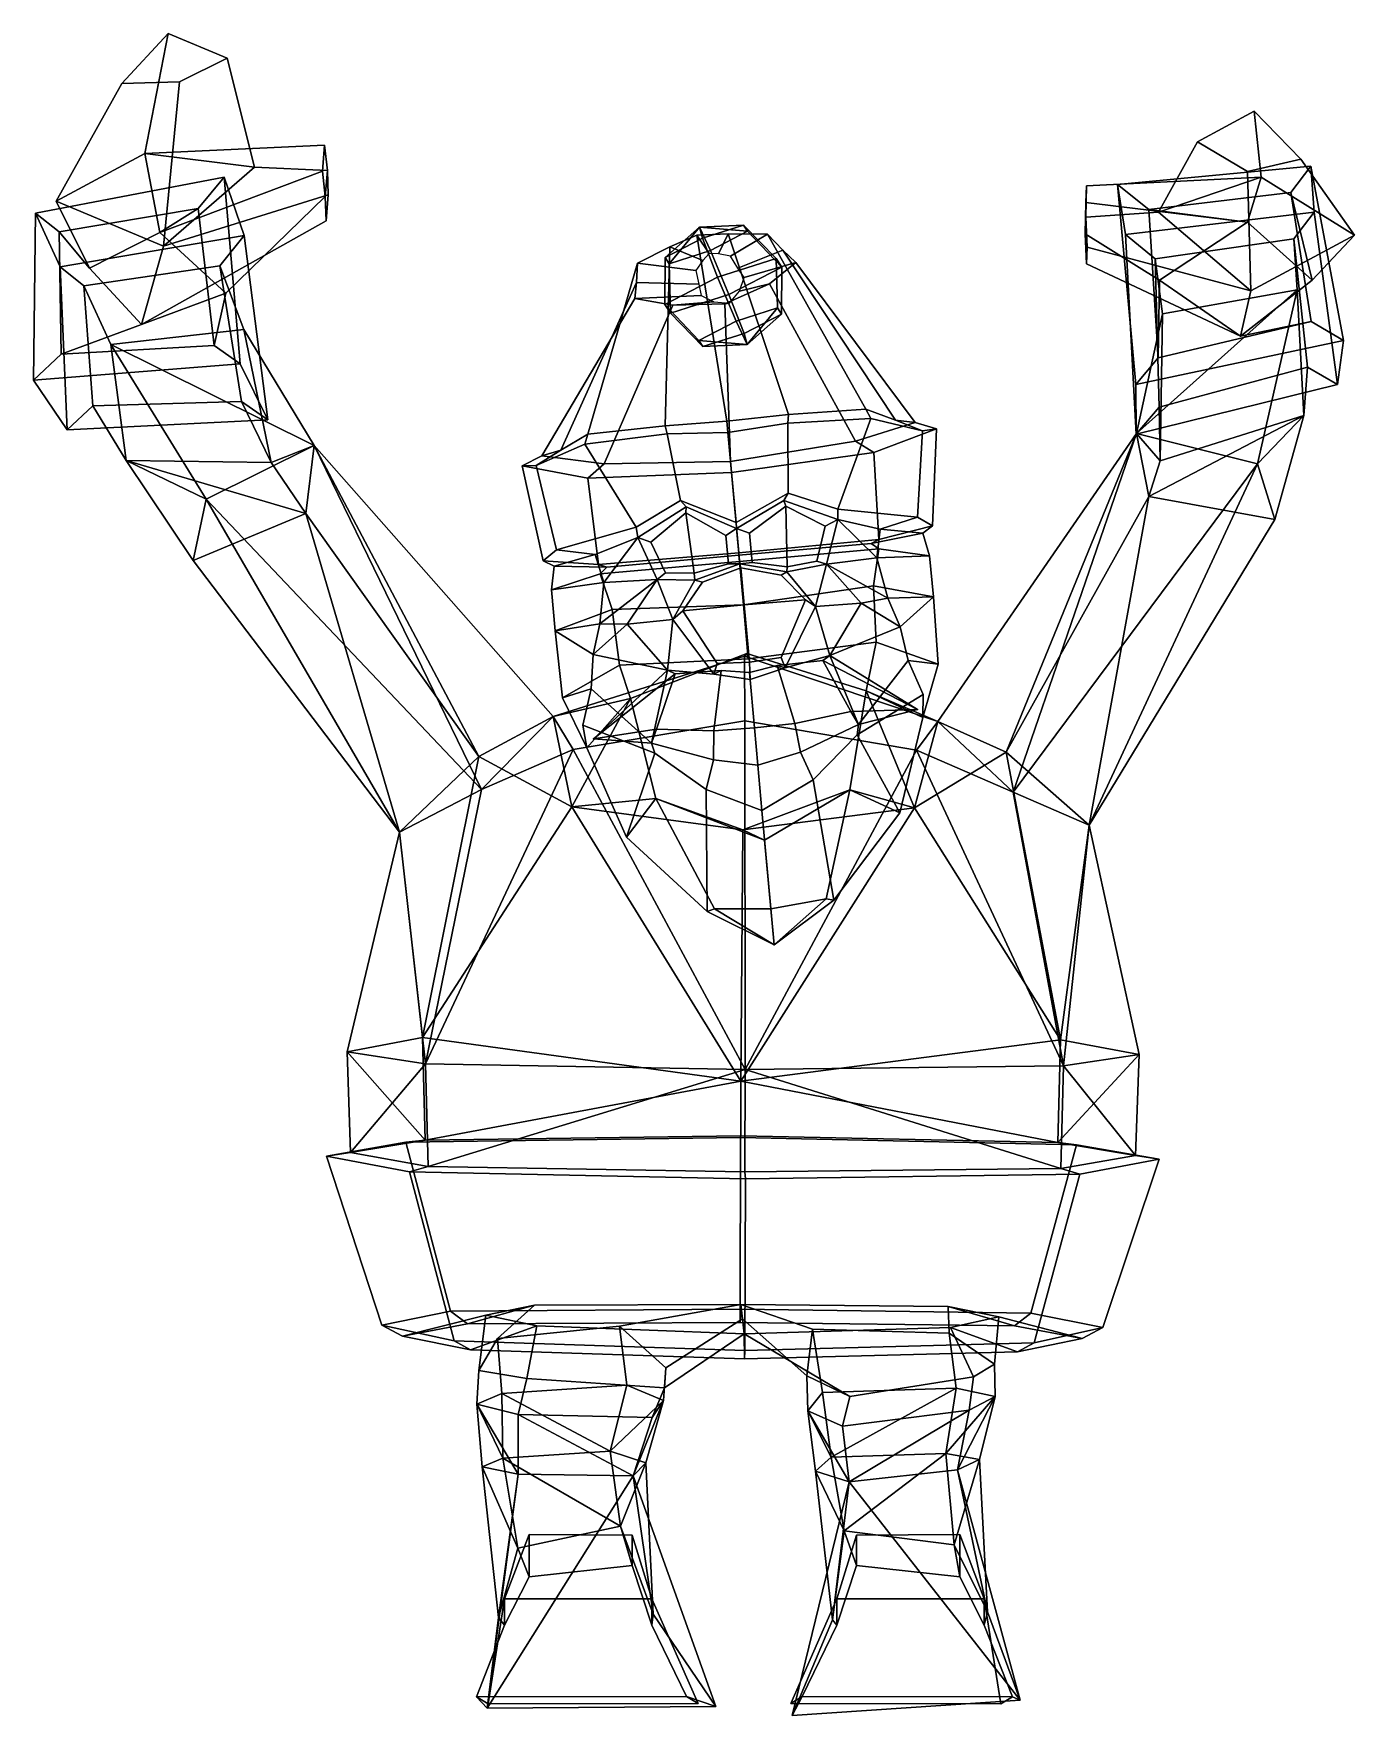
# Model space of a CAD drawing. Extents: x -229 to 193, y -157 to 381.
import ezdxf

# ---------------------------------------------------------------- set-up
doc = ezdxf.new("R2010")
doc.units = 0

msp = doc.modelspace()

# ---------------------------------------------------------------- linework, layer by layer
for p in [(53.407604, 165.030701, 96.495125), (-50.180489, 155.710144, 96.495125)]:
    msp.add_point(p)
for points in [[(-201.03035, 365.324158, 131.741241), (-186.230759, 381.269836, 130.23642), (-193.663071, 342.977783, 73.234016), (-222.054993, 327.695007, 89.961212)], [(-182.655136, 365.81134, 146.212387), (-167.408936, 373.44104, 137.073166), (-186.230759, 381.269836, 130.23642), (-201.03035, 365.324158, 131.741241)], [(-167.408936, 373.44104, 137.073166), (-158.618149, 338.608368, 95.716438), (-193.663071, 342.977783, 73.234016), (-186.230759, 381.269836, 130.23642)], [(-182.655136, 365.81134, 146.212387), (-187.734467, 313.332275, 101.727341), (-158.618149, 338.608368, 95.716438), (-167.408936, 373.44104, 137.073166)], [(-182.655136, 365.81134, 146.212387), (-201.03035, 365.324158, 131.741241), (-222.054993, 327.695007, 89.961212), (-187.734467, 313.332275, 101.727341)], [(143.023239, 346.607178, 156.540024), (161.152664, 356.466217, 150.505569), (163.402786, 335.400604, 84.763901), (130.529205, 324.194611, 108.140198)], [(159.030655, 337.147858, 161.875656), (176.024704, 341.084991, 146.287155), (161.152664, 356.466217, 150.505569), (143.023239, 346.607178, 156.540024)], [(176.024704, 341.084991, 146.287155), (193.185669, 316.831665, 94.125458), (163.402786, 335.400604, 84.763901), (161.152664, 356.466217, 150.505569)], [(-136.273987, 345.627167, 87.725464), (-136.912125, 337.276611, 77.860199), (-188.89447, 317.631073, 50.299152), (-193.663071, 342.977783, 73.234016)], [(-135.250763, 337.521942, 95.634201), (-136.273987, 345.627167, 87.725464), (-193.663071, 342.977783, 73.234016), (-158.618149, 338.608368, 95.716438)], [(-135.250763, 337.521942, 95.634201), (-136.013931, 329.158752, 85.763786), (-136.912125, 337.276611, 77.860199), (-136.273987, 345.627167, 87.725464)], [(159.030655, 337.147858, 161.875656), (143.023239, 346.607178, 156.540024), (130.529205, 324.194611, 108.140198), (160.064468, 298.961548, 104.43428)], [(-222.054993, 327.695007, 89.961212), (-193.663071, 342.977783, 73.234016), (-188.89447, 317.631073, 50.299152), (-211.375443, 306.230225, 59.206913)], [(159.030655, 337.147858, 161.875656), (160.064468, 298.961548, 104.43428), (193.185669, 316.831665, 94.125458), (176.024704, 341.084991, 146.287155)], [(-228.621277, 323.803589, 46.896603), (-168.325516, 335.331421, 56.688427), (-161.902695, 316.646912, 31.015484), (-220.83136, 306.640656, 19.661217)], [(-228.621277, 323.803589, 46.896603), (-221.075745, 317.909271, 53.066746), (-176.59137, 325.311584, 60.759041), (-168.325516, 335.331421, 56.688427)], [(-136.013931, 329.158752, 85.763786), (-167.836014, 298.249451, 65.564018), (-188.89447, 317.631073, 50.299152), (-136.912125, 337.276611, 77.860199)], [(-135.020935, 329.726746, 103.368736), (-135.250763, 337.521942, 95.634201), (-158.618149, 338.608368, 95.716438), (-187.734467, 313.332275, 101.727341)], [(-163.170349, 275.695831, 98.432129), (-168.325516, 335.331421, 56.688427), (-176.59137, 325.311584, 60.759041), (-171.491714, 281.46402, 92.10881)], [(-154.31105, 257.746887, 72.03875), (-161.902695, 316.646912, 31.015484), (-168.325516, 335.331421, 56.688427), (-163.170349, 275.695831, 98.432129)], [(-135.020935, 329.726746, 103.368736), (-135.672424, 321.350555, 93.474083), (-136.013931, 329.158752, 85.763786), (-135.250763, 337.521942, 95.634201)], [(107.249565, 322.597931, 109.792679), (130.529205, 324.194611, 108.140198), (163.402786, 335.400604, 84.763901), (107.556335, 332.578247, 104.353073)], [(107.556335, 332.578247, 104.353073), (163.402786, 335.400604, 84.763901), (158.976974, 320.991241, 55.033298), (107.299927, 327.259216, 92.558823)], [(179.271454, 338.901276, 59.047535), (180.316559, 324.1633, 29.404411), (119.940674, 316.978729, 31.587442), (117.387939, 333.030853, 59.610233)], [(179.271454, 338.901276, 59.047535), (117.387939, 333.030853, 59.610233), (127.463585, 325.02948, 64.054413), (172.878738, 330.478607, 63.283108)], [(193.185669, 316.831665, 94.125458), (179.714615, 302.401642, 64.518929), (158.976974, 320.991241, 55.033298), (163.402786, 335.400604, 84.763901)], [(189.718857, 283.098602, 89.497612), (179.271454, 338.901276, 59.047535), (172.878738, 330.478607, 63.283108), (179.376785, 289.186218, 86.046738)], [(187.796066, 268.991577, 58.433971), (180.316559, 324.1633, 29.404411), (179.271454, 338.901276, 59.047535), (189.718857, 283.098602, 89.497612)], [(-135.020935, 329.726746, 103.368736), (-187.734467, 313.332275, 101.727341), (-194.764084, 288.277954, 73.506767), (-135.672424, 321.350555, 93.474083)], [(-135.672424, 321.350555, 93.474083), (-194.764084, 288.277954, 73.506767), (-167.836014, 298.249451, 65.564018), (-136.013931, 329.158752, 85.763786)], [(107.249565, 322.597931, 109.792679), (107.556335, 332.578247, 104.353073), (107.299927, 327.259216, 92.558823), (107.11721, 317.27124, 97.979172)], [(123.386902, 253.11969, 65.052361), (123.256989, 268.999786, 94.122414), (117.387939, 333.030853, 59.610233), (119.940674, 316.978729, 31.587442)], [(123.256989, 268.999786, 94.122414), (130.443542, 277.522919, 89.85498), (127.463585, 325.02948, 64.054413), (117.387939, 333.030853, 59.610233)], [(179.714615, 302.401642, 64.518929), (172.878738, 330.478607, 63.283108), (127.463585, 325.02948, 64.054413), (158.976974, 320.991241, 55.033298)], [(156.767532, 284.508026, 74.59153), (179.376785, 289.186218, 86.046738), (172.878738, 330.478607, 63.283108), (179.714615, 302.401642, 64.518929)], [(-218.575348, 254.520996, 54.604408), (-229.264481, 270.393799, 82.914314), (-228.621277, 323.803589, 46.896603), (-220.83136, 306.640656, 19.661217)], [(-229.264481, 270.393799, 82.914314), (-220.41777, 278.749695, 80.114151), (-221.075745, 317.909271, 53.066746), (-228.621277, 323.803589, 46.896603)], [(-187.734467, 313.332275, 101.727341), (-222.054993, 327.695007, 89.961212), (-211.375443, 306.230225, 59.206913), (-194.764084, 288.277954, 73.506767)], [(-211.375443, 306.230225, 59.206913), (-188.89447, 317.631073, 50.299152), (-176.59137, 325.311584, 60.759041), (-221.075745, 317.909271, 53.066746)], [(-167.836014, 298.249451, 65.564018), (-171.491714, 281.46402, 92.10881), (-176.59137, 325.311584, 60.759041), (-188.89447, 317.631073, 50.299152)], [(107.11721, 317.27124, 97.979172), (107.299927, 327.259216, 92.558823), (158.976974, 320.991241, 55.033298), (130.895065, 302.401642, 65.419762)], [(107.717278, 312.98288, 115.081566), (160.064468, 298.961548, 104.43428), (130.529205, 324.194611, 108.140198), (107.249565, 322.597931, 109.792679)], [(180.316559, 324.1633, 29.404411), (173.860641, 315.593109, 33.71545), (129.510117, 309.282959, 35.858704), (119.940674, 316.978729, 31.587442)], [(130.895065, 302.401642, 65.419762), (158.976974, 320.991241, 55.033298), (127.463585, 325.02948, 64.054413), (130.443542, 277.522919, 89.85498)], [(187.796066, 268.991577, 58.433971), (178.212601, 274.617126, 55.244354), (173.860641, 315.593109, 33.71545), (180.316559, 324.1633, 29.404411)], [(-194.764084, 288.277954, 73.506767), (-211.375443, 306.230225, 59.206913), (-221.075745, 317.909271, 53.066746), (-220.41777, 278.749695, 80.114151)], [(-15.369039, 315.805359, 5.418223), (-16.327837, 319.343018, -10.248434), (-27.295965, 309.627014, -2.359508)], [(-27.295965, 309.627014, -2.359508), (-16.327837, 319.343018, -10.248434), (-26.01222, 307.674683, -17.103983)], [(-16.327837, 319.343018, -10.248434), (-12.801542, 311.900696, -24.070787), (-26.01222, 307.674683, -17.103983)], [(-2.158336, 320.031403, -1.548519), (-0.874591, 318.079071, -16.292994), (-16.327837, 319.343018, -10.248434)], [(-15.369039, 315.805359, 5.418223), (-2.158336, 320.031403, -1.548519), (-16.327837, 319.343018, -10.248434)], [(-16.327837, 319.343018, -10.248434), (-0.874591, 318.079071, -16.292994), (-12.801542, 311.900696, -24.070787)], [(-10.486808, 303.360016, 13.751919), (8.195918, 309.336517, 3.899476), (-2.158336, 320.031403, -1.548519), (-15.369039, 315.805359, 5.418223)], [(-0.874591, 318.079071, -16.292994), (10.011415, 306.575531, -16.95244), (-6.855822, 297.838013, -27.951824), (-12.801542, 311.900696, -24.070787)], [(8.195918, 309.336517, 3.899476), (10.011415, 306.575531, -16.95244), (-0.874591, 318.079071, -16.292994), (-2.158336, 320.031403, -1.548519)], [(107.717278, 312.98288, 115.081566), (107.249565, 322.597931, 109.792679), (107.11721, 317.27124, 97.979172), (107.471519, 307.647552, 103.250984)], [(-220.83136, 306.640656, 19.661217), (-161.902695, 316.646912, 31.015484), (-169.736832, 307.042999, 34.944065), (-213.200272, 300.629761, 25.934034)], [(-154.31105, 257.746887, 72.03875), (-162.806107, 263.58905, 65.613983), (-169.736832, 307.042999, 34.944065), (-161.902695, 316.646912, 31.015484)], [(-51.964977, 253.107605, 88.605896), (-27.250931, 255.849304, 101.565422), (-25.736706, 313.120331, 60.304768), (-36.130661, 307.822968, 56.616657)], [(-15.209143, 308.72052, 0.558511), (-17.484383, 305.461609, 0.780122), (-36.130661, 307.822968, 56.616657), (-25.736706, 313.120331, 60.304768)], [(-10.486808, 303.360016, 13.751919), (-15.369039, 315.805359, 5.418223), (-27.295965, 309.627014, -2.359508), (-27.354052, 294.622498, 2.752564)], [(-7.513845, 257.306519, 108.993706), (-17.100224, 316.784729, 62.491161), (-25.736706, 313.120331, 60.304768), (-27.250931, 255.849304, 101.565422)], [(-13.192414, 310.907532, 0.451407), (-15.209143, 308.72052, 0.558511), (-25.736706, 313.120331, 60.304768), (-17.100224, 316.784729, 62.491161)], [(-7.513845, 257.306519, 108.993706), (12.166353, 259.395935, 101.565422), (-7.158581, 317.260437, 60.550625), (-17.100224, 316.784729, 62.491161)], [(-13.192414, 310.907532, 0.451407), (-17.100224, 316.784729, 62.491161), (-7.158581, 317.260437, 60.550625), (-10.230307, 310.781219, 0.719138)], [(-10.230307, 310.781219, 0.719138), (-7.158581, 317.260437, 60.550625), (5.471775, 317.093994, 57.167213), (-6.335157, 310.076263, 1.139818)], [(36.972874, 261.109985, 88.605896), (5.471775, 317.093994, 57.167213), (-7.158581, 317.260437, 60.550625), (12.166353, 259.395935, 101.565422)], [(-6.335157, 310.076263, 1.139818), (5.471775, 317.093994, 57.167213), (10.359627, 312.043152, 49.918934), (-3.974227, 306.280823, 1.823641)], [(-3.974227, 306.280823, 1.823641), (10.359627, 312.043152, 49.918934), (14.583823, 308.031647, 44.07589), (-1.994373, 303.250519, 2.377677)], [(46.360569, 257.657532, 60.679428), (10.359627, 312.043152, 49.918934), (5.471775, 317.093994, 57.167213), (36.972874, 261.109985, 88.605896)], [(52.721783, 256.924622, 37.509758), (14.583823, 308.031647, 44.07589), (10.359627, 312.043152, 49.918934), (46.360569, 257.657532, 60.679428)], [(107.471519, 307.647552, 103.250984), (107.11721, 317.27124, 97.979172), (130.895065, 302.401642, 65.419762), (156.767532, 284.508026, 74.59153)], [(107.717278, 312.98288, 115.081566), (107.471519, 307.647552, 103.250984), (156.767532, 284.508026, 74.59153), (160.064468, 298.961548, 104.43428)], [(123.386902, 253.11969, 65.052361), (119.940674, 316.978729, 31.587442), (129.510117, 309.282959, 35.858704), (130.732101, 261.772186, 60.72147)], [(173.860641, 315.593109, 33.71545), (174.931519, 299.359192, 1.469481), (131.796814, 291.689117, 4.355146), (129.510117, 309.282959, 35.858704)], [(160.064468, 298.961548, 104.43428), (156.767532, 284.508026, 74.59153), (179.714615, 302.401642, 64.518929), (193.185669, 316.831665, 94.125458)], [(176.976486, 259.147858, 22.538691), (174.931519, 299.359192, 1.469481), (173.860641, 315.593109, 33.71545), (178.212601, 274.617126, 55.244354)], [(-218.575348, 254.520996, 54.604408), (-220.83136, 306.640656, 19.661217), (-213.200272, 300.629761, 25.934034), (-210.374924, 262.249847, 52.019718)], [(-213.200272, 300.629761, 25.934034), (-169.736832, 307.042999, 34.944065), (-162.078201, 286.631165, 6.100537), (-204.61145, 281.784973, -3.656443)], [(-162.078201, 286.631165, 6.100537), (-169.736832, 307.042999, 34.944065), (-162.806107, 263.58905, 65.613983), (-153.333771, 244.094849, 36.719177)], [(-60.585594, 248.034821, 60.679428), (-51.964977, 253.107605, 88.605896), (-36.130661, 307.822968, 56.616657), (-36.41227, 301.620148, 49.299969)], [(-17.484383, 305.461609, 0.780122), (-16.508841, 301.092804, 1.41925), (-36.41227, 301.620148, 49.299969), (-36.130661, 307.822968, 56.616657)], [(-27.354052, 294.622498, 2.752564), (-27.295965, 309.627014, -2.359508), (-26.01222, 307.674683, -17.103983), (-25.538555, 291.861511, -18.099352)], [(-26.01222, 307.674683, -17.103983), (-12.801542, 311.900696, -24.070787), (-6.855822, 297.838013, -27.951824), (-25.538555, 291.861511, -18.099352)], [(-10.486808, 303.360016, 13.751919), (-4.54109, 289.297333, 9.870911), (8.66961, 293.523346, 2.904168), (8.195918, 309.336517, 3.899476)], [(-1.994373, 303.250519, 2.377677), (14.583823, 308.031647, 44.07589), (6.057889, 301.2901, 38.196705), (-3.450543, 298.884552, 2.809865)], [(33.593399, 250.937866, 16.319864), (6.057889, 301.2901, 38.196705), (14.583823, 308.031647, 44.07589), (52.721783, 256.924622, 37.509758)], [(8.195918, 309.336517, 3.899476), (8.66961, 293.523346, 2.904168), (9.953356, 291.571045, -11.840307), (10.011415, 306.575531, -16.95244)], [(131.796814, 291.689117, 4.355146), (131.04686, 244.594727, 28.948973), (130.732101, 261.772186, 60.72147), (129.510117, 309.282959, 35.858704)], [(-66.713806, 246.178131, 37.509758), (-60.585594, 248.034821, 60.679428), (-36.41227, 301.620148, 49.299969), (-36.920864, 296.553925, 43.394291)], [(-16.508841, 301.092804, 1.41925), (-15.797349, 297.537506, 1.932366), (-36.920864, 296.553925, 43.394291), (-36.41227, 301.620148, 49.299969)], [(-10.486808, 303.360016, 13.751919), (-27.354052, 294.622498, 2.752564), (-16.468018, 283.118958, 2.093179), (-4.54109, 289.297333, 9.870911)], [(-6.355873, 244.43689, -2.974264), (-8.129033, 294.866882, 34.12421), (6.057889, 301.2901, 38.196705), (33.593399, 250.937866, 16.319864)], [(-3.450543, 298.884552, 2.809865), (6.057889, 301.2901, 38.196705), (-8.129033, 294.866882, 34.12421), (-6.694247, 295.006714, 3.027998)], [(9.953356, 291.571045, -11.840307), (-1.973594, 285.39267, -19.618099), (-6.855822, 297.838013, -27.951824), (10.011415, 306.575531, -16.95244)], [(156.767532, 284.508026, 74.59153), (130.895065, 302.401642, 65.419762), (130.443542, 277.522919, 89.85498), (179.376785, 289.186218, 86.046738)], [(-194.764084, 288.277954, 73.506767), (-220.41777, 278.749695, 80.114151), (-171.491714, 281.46402, 92.10881), (-167.836014, 298.249451, 65.564018)], [(-199.711533, 244.73053, 22.189327), (-210.374924, 262.249847, 52.019718), (-213.200272, 300.629761, 25.934034), (-204.61145, 281.784973, -3.656443)], [(-46.823978, 243.702148, 16.319864), (-66.713806, 246.178131, 37.509758), (-36.920864, 296.553925, 43.394291), (-24.762856, 294.421783, 37.788834)], [(-15.797349, 297.537506, 1.932366), (-11.710335, 295.465851, 2.543388), (-24.762856, 294.421783, 37.788834), (-36.920864, 296.553925, 43.394291)], [(-15.184272, 281.166656, -12.651296), (-25.538555, 291.861511, -18.099352), (-6.855822, 297.838013, -27.951824), (-1.973594, 285.39267, -19.618099)], [(174.931519, 299.359192, 1.469481), (162.217117, 243.668671, -48.734562), (123.542549, 253.32431, -30.958469)], [(174.931519, 299.359192, 1.469481), (123.542549, 253.32431, -30.958469), (131.796814, 291.689117, 4.355146)], [(176.976486, 259.147858, 22.538691), (162.217117, 243.668671, -48.734562), (174.931519, 299.359192, 1.469481)], [(-6.355873, 244.43689, -2.974264), (-46.823978, 243.702148, 16.319864), (-24.762856, 294.421783, 37.788834), (-8.129033, 294.866882, 34.12421)], [(-27.354052, 294.622498, 2.752564), (-25.538555, 291.861511, -18.099352), (-15.184272, 281.166656, -12.651296), (-16.468018, 283.118958, 2.093179)], [(-11.710335, 295.465851, 2.543388), (-6.694247, 295.006714, 3.027998), (-8.129033, 294.866882, 34.12421), (-24.762856, 294.421783, 37.788834)], [(-4.54109, 289.297333, 9.870911), (-1.014807, 281.85498, -3.951381), (8.66961, 293.523346, 2.904168)], [(-1.014807, 281.85498, -3.951381), (-1.973594, 285.39267, -19.618099), (9.953356, 291.571045, -11.840307)], [(8.66961, 293.523346, 2.904168), (-1.014807, 281.85498, -3.951381), (9.953356, 291.571045, -11.840307)], [(131.04686, 244.594727, 28.948973), (131.796814, 291.689117, 4.355146), (123.542549, 253.32431, -30.958469)], [(-204.61145, 281.784973, -3.656443), (-162.078201, 286.631165, 6.100537), (-139.582489, 249.47699, -23.87381)], [(-153.333771, 244.094849, 36.719177), (-139.582489, 249.47699, -23.87381), (-162.078201, 286.631165, 6.100537)], [(-4.54109, 289.297333, 9.870911), (-16.468018, 283.118958, 2.093179), (-1.014807, 281.85498, -3.951381)], [(-1.014807, 281.85498, -3.951381), (-15.184272, 281.166656, -12.651296), (-1.973594, 285.39267, -19.618099)], [(189.718857, 283.098602, 89.497612), (179.376785, 289.186218, 86.046738), (130.443542, 277.522919, 89.85498), (123.256989, 268.999786, 94.122414)], [(-229.264481, 270.393799, 82.914314), (-163.170349, 275.695831, 98.432129), (-171.491714, 281.46402, 92.10881), (-220.41777, 278.749695, 80.114151)], [(-204.61145, 281.784973, -3.656443), (-139.582489, 249.47699, -23.87381), (-174.125244, 232.36322, -43.90966)], [(-199.711533, 244.73053, 22.189327), (-204.61145, 281.784973, -3.656443), (-174.125244, 232.36322, -43.90966)], [(-16.468018, 283.118958, 2.093179), (-15.184272, 281.166656, -12.651296), (-1.014807, 281.85498, -3.951381)], [(187.796066, 268.991577, 58.433971), (189.718857, 283.098602, 89.497612), (123.256989, 268.999786, 94.122414), (123.386902, 253.11969, 65.052361)], [(-218.575348, 254.520996, 54.604408), (-154.31105, 257.746887, 72.03875), (-163.170349, 275.695831, 98.432129), (-229.264481, 270.393799, 82.914314)], [(187.796066, 268.991577, 58.433971), (123.386902, 253.11969, 65.052361), (130.732101, 261.772186, 60.72147), (178.212601, 274.617126, 55.244354)], [(131.04686, 244.594727, 28.948973), (176.976486, 259.147858, 22.538691), (178.212601, 274.617126, 55.244354), (130.732101, 261.772186, 60.72147)], [(-218.575348, 254.520996, 54.604408), (-210.374924, 262.249847, 52.019718), (-162.806107, 263.58905, 65.613983), (-154.31105, 257.746887, 72.03875)], [(-153.333771, 244.094849, 36.719177), (-162.806107, 263.58905, 65.613983), (-210.374924, 262.249847, 52.019718), (-199.711533, 244.73053, 22.189327)], [(-7.187883, 253.683777, 112.282356), (12.0191, 256.695465, 106.255333), (12.166353, 259.395935, 101.565422), (-7.513845, 257.306519, 108.993706)], [(12.0191, 256.695465, 106.255333), (38.485424, 258.162811, 92.966484), (36.972874, 261.109985, 88.605896), (12.166353, 259.395935, 101.565422)], [(38.485424, 258.162811, 92.966484), (54.998989, 254.254211, 61.73048), (46.360569, 257.657532, 60.679428), (36.972874, 261.109985, 88.605896)], [(176.976486, 259.147858, 22.538691), (127.45256, 233.18689, 17.95816), (167.732498, 225.826141, -7.690458)], [(176.976486, 259.147858, 22.538691), (131.04686, 244.594727, 28.948973), (127.45256, 233.18689, 17.95816)], [(176.976486, 259.147858, 22.538691), (167.732498, 225.826141, -7.690458), (162.217117, 243.668671, -48.734562)], [(-52.927132, 249.937744, 92.966484), (-51.964977, 253.107605, 88.605896), (-60.585594, 248.034821, 60.679428), (-68.477745, 243.144104, 61.73048)], [(-26.623983, 253.218475, 106.255333), (-27.250931, 255.849304, 101.565422), (-51.964977, 253.107605, 88.605896), (-52.927132, 249.937744, 92.966484)], [(-22.34429, 231.953705, 108.592934), (-26.623983, 253.218475, 106.255333), (-52.927132, 249.937744, 92.966484), (-36.575584, 223.398254, 96.802116)], [(-7.187883, 253.683777, 112.282356), (-7.513845, 257.306519, 108.993706), (-27.250931, 255.849304, 101.565422), (-26.623983, 253.218475, 106.255333)], [(-4.593537, 224.850464, 112.074959), (-7.187883, 253.683777, 112.282356), (-26.623983, 253.218475, 106.255333), (-22.34429, 231.953705, 108.592934)], [(-4.593537, 224.850464, 112.074959), (12.078568, 234.240295, 108.592934), (12.0191, 256.695465, 106.255333), (-7.187883, 253.683777, 112.282356)], [(12.078568, 234.240295, 108.592934), (28.002588, 229.208801, 96.802124), (38.485424, 258.162811, 92.966484), (12.0191, 256.695465, 106.255333)], [(28.002588, 229.208801, 96.802124), (53.428574, 226.547363, 77.739914), (54.998989, 254.254211, 61.73048), (38.485424, 258.162811, 92.966484)], [(59.484478, 254.904236, 35.851646), (39.470428, 247.315063, 12.511164), (33.593399, 250.937866, 16.319864), (52.721783, 256.924622, 37.509758)], [(58.267109, 223.806152, 40.018829), (41.073341, 219.509705, 13.866787), (39.470428, 247.315063, 12.511164), (59.484478, 254.904236, 35.851646)], [(54.998989, 254.254211, 61.73048), (59.484478, 254.904236, 35.851646), (52.721783, 256.924622, 37.509758), (46.360569, 257.657532, 60.679428)], [(53.428574, 226.547363, 77.739914), (58.267109, 223.806152, 40.018829), (59.484478, 254.904236, 35.851646), (54.998989, 254.254211, 61.73048)], [(81.77169, 151.470612, 47.49675), (123.542549, 253.32431, -30.958469), (59.942387, 161.18689, 4.036575)], [(84.019485, 138.630371, -27.746557), (59.942387, 161.18689, 4.036575), (123.542549, 253.32431, -30.958469)], [(81.77169, 151.470612, 47.49675), (127.45256, 233.18689, 17.95816), (123.542549, 253.32431, -30.958469)], [(84.019485, 138.630371, -27.746557), (123.542549, 253.32431, -30.958469), (162.217117, 243.668671, -48.734562)], [(131.04686, 244.594727, 28.948973), (123.542549, 253.32431, -30.958469), (127.45256, 233.18689, 17.95816)], [(-85.98259, 139.440308, -29.294344), (-174.125244, 232.36322, -43.90966), (-139.582489, 249.47699, -23.87381)], [(-153.333771, 244.094849, 36.719177), (-142.187851, 227.782898, 24.141048), (-139.582489, 249.47699, -23.87381)], [(-86.82579, 150.092468, 46.909748), (-139.582489, 249.47699, -23.87381), (-142.187851, 227.782898, 24.141048)], [(-86.82579, 150.092468, 46.909748), (-63.060493, 162.886017, 3.159901), (-139.582489, 249.47699, -23.87381)], [(-85.98259, 139.440308, -29.294344), (-139.582489, 249.47699, -23.87381), (-63.060493, 162.886017, 3.159901)], [(-68.477745, 243.144104, 61.73048), (-60.585594, 248.034821, 60.679428), (-66.713806, 246.178131, 37.509758), (-73.007217, 242.982971, 35.851646)], [(-36.575584, 223.398254, 96.802116), (-52.927132, 249.937744, 92.966484), (-68.477745, 243.144104, 61.73048), (-61.986607, 216.162598, 77.739914)], [(39.470428, 247.315063, 12.511164), (-6.031852, 240.835754, -7.526243), (-6.355873, 244.43689, -2.974264), (33.593399, 250.937866, 16.319864)], [(-199.711533, 244.73053, 22.189327), (-178.28923, 212.767395, -3.766399), (-142.187851, 227.782898, 24.141048)], [(-199.711533, 244.73053, 22.189327), (-142.187851, 227.782898, 24.141048), (-153.333771, 244.094849, 36.719177)], [(-199.711533, 244.73053, 22.189327), (-174.125244, 232.36322, -43.90966), (-178.28923, 212.767395, -3.766399)], [(-73.007217, 242.982971, 35.851646), (-66.713806, 246.178131, 37.509758), (-46.823978, 243.702148, 16.319864), (-51.959896, 239.088379, 12.511164)], [(-61.986607, 216.162598, 77.739914), (-68.477745, 243.144104, 61.73048), (-73.007217, 242.982971, 35.851646), (-66.258102, 212.601685, 40.018829)], [(-66.258102, 212.601685, 40.018829), (-73.007217, 242.982971, 35.851646), (-51.959896, 239.088379, 12.511164), (-48.573536, 211.443481, 13.866787)], [(-51.959896, 239.088379, 12.511164), (-46.823978, 243.702148, 16.319864), (-6.355873, 244.43689, -2.974264), (-6.031852, 240.835754, -7.526243)], [(41.073341, 219.509705, 13.866787), (-3.724452, 215.191528, -5.901319), (-6.031852, 240.835754, -7.526243), (39.470428, 247.315063, 12.511164)], [(108.358521, 128.068848, 7.857932), (84.019485, 138.630371, -27.746557), (162.217117, 243.668671, -48.734562)], [(167.732498, 225.826141, -7.690458), (108.358521, 128.068848, 7.857932), (162.217117, 243.668671, -48.734562)], [(-48.573536, 211.443481, 13.866787), (-51.959896, 239.088379, 12.511164), (-6.031852, 240.835754, -7.526243), (-3.724452, 215.191528, -5.901319)], [(-178.28923, 212.767395, -3.766399), (-174.125244, 232.36322, -43.90966), (-112.257263, 125.837708, 6.456523)], [(-112.257263, 125.837708, 6.456523), (-174.125244, 232.36322, -43.90966), (-85.98259, 139.440308, -29.294344)], [(-22.34429, 231.953705, 108.592934), (-36.575584, 223.398254, 96.802116), (-35.988598, 220.140808, 94.976685), (-20.583452, 229.888672, 107.094673)], [(-4.593537, 224.850464, 112.074959), (-22.34429, 231.953705, 108.592934), (-20.583452, 229.888672, 107.094673), (-4.424916, 222.97644, 109.102097)], [(-4.593537, 224.850464, 112.074959), (-4.424916, 222.97644, 109.102097), (10.714643, 231.894043, 107.094673), (12.078568, 234.240295, 108.592934)], [(11.379251, 230.163757, 104.268639), (10.714643, 231.894043, 107.094673), (-4.424916, 222.97644, 109.102097), (-0.240288, 221.530273, 106.276031)], [(12.078568, 234.240295, 108.592934), (10.714643, 231.894043, 107.094673), (28.006506, 225.898926, 94.976685), (28.002588, 229.208801, 96.802124)], [(11.379251, 230.163757, 104.268639), (23.927599, 223.708252, 92.15062), (28.006506, 225.898926, 94.976685), (10.714643, 231.894043, 107.094673)], [(108.358521, 128.068848, 7.857932), (127.45256, 233.18689, 17.95816), (81.77169, 151.470612, 47.49675)], [(167.732498, 225.826141, -7.690458), (127.45256, 233.18689, 17.95816), (108.358521, 128.068848, 7.857932)], [(-178.28923, 212.767395, -3.766399), (-112.257263, 125.837708, 6.456523), (-142.187851, 227.782898, 24.141048)], [(-112.257263, 125.837708, 6.456523), (-86.82579, 150.092468, 46.909748), (-142.187851, 227.782898, 24.141048)], [(-20.671423, 227.977905, 104.469688), (-20.583452, 229.888672, 107.094673), (-35.988598, 220.140808, 94.976685), (-31.81056, 218.57312, 94.654114)], [(-18.028803, 208.643799, 102.64016), (-20.671423, 227.977905, 104.469688), (-31.81056, 218.57312, 94.654114), (-27.165468, 208.76004, 97.547935)], [(-20.671423, 227.977905, 104.469688), (-7.822175, 220.728333, 106.095718), (-4.424916, 222.97644, 109.102097), (-20.583452, 229.888672, 107.094673)], [(-7.822175, 220.728333, 106.095718), (-20.671423, 227.977905, 104.469688), (-18.028803, 208.643799, 102.64016), (-7.005129, 211.647736, 106.939919)], [(-0.240288, 221.530273, 106.276031), (0.61147, 212.063904, 107.318275), (11.806999, 210.713501, 102.009949), (11.379251, 230.163757, 104.268639)], [(11.806999, 210.713501, 102.009949), (21.241589, 212.562439, 95.723228), (23.927599, 223.708252, 92.15062), (11.379251, 230.163757, 104.268639)], [(41.549984, 222.81192, 78.249641), (53.428574, 226.547363, 77.739914), (28.002588, 229.208801, 96.802124), (28.006506, 225.898926, 94.976685)], [(53.428574, 226.547363, 77.739914), (41.549984, 222.81192, 78.249641), (55.155331, 221.504272, 41.26128), (58.267109, 223.806152, 40.018829)], [(-49.632011, 214.607605, 78.249641), (-35.988598, 220.140808, 94.976685), (-36.575584, 223.398254, 96.802116), (-61.986607, 216.162598, 77.739914)], [(-7.005129, 211.647736, 106.939919), (-3.412326, 211.722595, 110.144318), (-4.424916, 222.97644, 109.102097), (-7.822175, 220.728333, 106.095718)], [(0.61147, 212.063904, 107.318275), (-0.240288, 221.530273, 106.276031), (-4.424916, 222.97644, 109.102097), (-3.412326, 211.722595, 110.144318)], [(21.241589, 212.562439, 95.723228), (24.347677, 211.546936, 98.549278), (28.006506, 225.898926, 94.976685), (23.927599, 223.708252, 92.15062)], [(24.347677, 211.546936, 98.549278), (40.402229, 213.554321, 78.655991), (28.006506, 225.898926, 94.976685)], [(40.402229, 213.554321, 78.655991), (41.549984, 222.81192, 78.249641), (28.006506, 225.898926, 94.976685)], [(58.267109, 223.806152, 40.018829), (55.155331, 221.504272, 41.26128), (38.597313, 218.169922, 14.896184), (41.073341, 219.509705, 13.866787)], [(57.317905, 214.256958, 42.462151), (41.070229, 216.489258, 12.67251), (38.597313, 218.169922, 14.896184), (55.155331, 221.504272, 41.26128)], [(41.549984, 222.81192, 78.249641), (40.402229, 213.554321, 78.655991), (57.317905, 214.256958, 42.462151), (55.155331, 221.504272, 41.26128)], [(-61.986607, 216.162598, 77.739914), (-66.258102, 212.601685, 40.018829), (-62.785397, 210.892273, 41.26128), (-49.632011, 214.607605, 78.249641)], [(-46.850132, 205.703613, 78.655991), (-35.988598, 220.140808, 94.976685), (-49.632011, 214.607605, 78.249641)], [(-48.573536, 211.443481, 13.866787), (-3.724452, 215.191528, -5.901319), (-3.656931, 214.441101, -2.275021), (-45.898121, 210.567261, 14.896184)], [(-29.826567, 206.672485, 98.549278), (-35.988598, 220.140808, 94.976685), (-46.850132, 205.703613, 78.655991)], [(-27.165468, 208.76004, 97.547935), (-31.81056, 218.57312, 94.654114), (-35.988598, 220.140808, 94.976685), (-29.826567, 206.672485, 98.549278)], [(41.073341, 219.509705, 13.866787), (38.597313, 218.169922, 14.896184), (-3.656931, 214.441101, -2.275021), (-3.724452, 215.191528, -5.901319)], [(41.070229, 216.489258, 12.67251), (-3.473891, 212.406799, -2.405132), (-3.656931, 214.441101, -2.275021), (38.597313, 218.169922, 14.896184)], [(39.384735, 204.593262, 11.188781), (-2.230371, 198.586426, -0.945824), (-3.473891, 212.406799, -2.405132), (41.070229, 216.489258, 12.67251)], [(58.521984, 201.118042, 44.641083), (39.384735, 204.593262, 11.188781), (41.070229, 216.489258, 12.67251), (57.317905, 214.256958, 42.462151)], [(-66.258102, 212.601685, 40.018829), (-48.573536, 211.443481, 13.866787), (-45.898121, 210.567261, 14.896184), (-62.785397, 210.892273, 41.26128)], [(-49.632011, 214.607605, 78.249641), (-62.785397, 210.892273, 41.26128), (-63.619526, 203.375305, 42.462151), (-46.850132, 205.703613, 78.655991)], [(-63.619526, 203.375305, 42.462151), (-62.785397, 210.892273, 41.26128), (-45.898121, 210.567261, 14.896184), (-48.031311, 208.472137, 12.67251)], [(-48.031311, 208.472137, 12.67251), (-45.898121, 210.567261, 14.896184), (-3.656931, 214.441101, -2.275021), (-3.473891, 212.406799, -2.405132)], [(-44.24934, 197.068115, 11.188781), (-48.031311, 208.472137, 12.67251), (-3.473891, 212.406799, -2.405132), (-2.230371, 198.586426, -0.945824)], [(-1.971769, 198.595581, 128.666168), (-3.030745, 210.36496, 124.536148), (-15.295069, 205.813324, 121.01963), (-21.575428, 196.649292, 122.216965)], [(-18.028803, 208.643799, 102.64016), (-17.800051, 206.468506, 104.835991), (-3.412326, 211.722595, 110.144318), (-7.005129, 211.647736, 106.939919)], [(-3.030745, 210.36496, 124.536148), (-3.412326, 211.722595, 110.144318), (-17.800051, 206.468506, 104.835991), (-15.295069, 205.813324, 121.01963)], [(11.806999, 210.713501, 102.009949), (0.61147, 212.063904, 107.318275), (-3.412326, 211.722595, 110.144318), (11.682206, 209.121246, 104.835991)], [(-3.030745, 210.36496, 124.536148), (9.8491, 208.075745, 121.01963), (11.682206, 209.121246, 104.835991), (-3.412326, 211.722595, 110.144318)], [(-1.971769, 198.595581, 128.666168), (17.664454, 200.179993, 122.216965), (9.8491, 208.075745, 121.01963), (-3.030745, 210.36496, 124.536148)], [(11.806999, 210.713501, 102.009949), (11.682206, 209.121246, 104.835991), (24.347677, 211.546936, 98.549278), (21.241589, 212.562439, 95.723228)], [(20.875467, 197.979248, 104.760262), (24.347677, 211.546936, 98.549278), (11.682206, 209.121246, 104.835991)], [(35.462097, 199.137726, 101.72583), (24.347677, 211.546936, 98.549278), (20.875467, 197.979248, 104.760262)], [(44.008068, 200.726715, 78.504814), (40.402229, 213.554321, 78.655991), (24.347677, 211.546936, 98.549278)], [(35.462097, 199.137726, 101.72583), (44.008068, 200.726715, 78.504814), (24.347677, 211.546936, 98.549278)], [(40.402229, 213.554321, 78.655991), (44.008068, 200.726715, 78.504814), (58.521984, 201.118042, 44.641083), (57.317905, 214.256958, 42.462151)], [(-62.458843, 190.232513, 44.641083), (-63.619526, 203.375305, 42.462151), (-48.031311, 208.472137, 12.67251), (-44.24934, 197.068115, 11.188781)], [(-46.850132, 205.703613, 78.655991), (-63.619526, 203.375305, 42.462151), (-62.458843, 190.232513, 44.641083), (-48.108189, 192.438354, 78.504814)], [(-48.108189, 192.438354, 78.504814), (-29.826567, 206.672485, 98.549278), (-46.850132, 205.703613, 78.655991)], [(-39.41584, 192.400391, 101.72583), (-29.826567, 206.672485, 98.549278), (-48.108189, 192.438354, 78.504814)], [(-39.41584, 192.400391, 101.72583), (-24.856695, 193.86438, 104.760262), (-29.826567, 206.672485, 98.549278)], [(-18.028803, 208.643799, 102.64016), (-27.165468, 208.76004, 97.547935), (-29.826567, 206.672485, 98.549278), (-17.800051, 206.468506, 104.835991)], [(-24.856695, 193.86438, 104.760262), (-17.800051, 206.468506, 104.835991), (-29.826567, 206.672485, 98.549278)], [(-21.575428, 196.649292, 122.216965), (-15.295069, 205.813324, 121.01963), (-17.800051, 206.468506, 104.835991), (-24.856695, 193.86438, 104.760262)], [(40.20718, 186.606934, 14.099627), (-0.674645, 181.296234, 3.485336), (-2.230371, 198.586426, -0.945824), (39.384735, 204.593262, 11.188781)], [(17.664454, 200.179993, 122.216965), (20.875467, 197.979248, 104.760262), (11.682206, 209.121246, 104.835991), (9.8491, 208.075745, 121.01963)], [(60.018978, 179.611389, 46.003769), (40.20718, 186.606934, 14.099627), (39.384735, 204.593262, 11.188781), (58.521984, 201.118042, 44.641083)], [(-0.318264, 180.218689, 122.611298), (9.868537, 181.658875, 117.381271), (17.664454, 200.179993, 122.216965), (-1.971769, 198.595581, 128.666168)], [(9.868537, 181.658875, 117.381271), (11.095396, 178.437073, 104.511543), (20.875467, 197.979248, 104.760262), (17.664454, 200.179993, 122.216965)], [(25.428852, 182.357727, 98.608398), (35.462097, 199.137726, 101.72583), (20.875467, 197.979248, 104.760262)], [(25.428852, 182.357727, 98.608398), (47.915245, 191.516418, 77.948036), (35.462097, 199.137726, 101.72583)], [(47.915245, 191.516418, 77.948036), (44.008068, 200.726715, 78.504814), (35.462097, 199.137726, 101.72583)], [(44.008068, 200.726715, 78.504814), (47.915245, 191.516418, 77.948036), (58.521984, 201.118042, 44.641083)], [(50.494015, 180.774414, 78.12674), (60.018978, 179.611389, 46.003769), (58.521984, 201.118042, 44.641083), (47.915245, 191.516418, 77.948036)], [(-60.092651, 168.804077, 46.003769), (-62.458843, 190.232513, 44.641083), (-44.24934, 197.068115, 11.188781), (-41.847843, 179.223877, 14.099627)], [(-41.847843, 179.223877, 14.099627), (-44.24934, 197.068115, 11.188781), (-2.230371, 198.586426, -0.945824), (-0.674645, 181.296234, 3.485336)], [(-26.548361, 177.680969, 98.608398), (-24.856695, 193.86438, 104.760262), (-39.41584, 192.400391, 101.72583)], [(-11.745254, 176.381958, 104.511543), (-24.856695, 193.86438, 104.760262), (-26.548361, 177.680969, 98.608398)], [(-10.598529, 179.817261, 117.381271), (-21.575428, 196.649292, 122.216965), (-24.856695, 193.86438, 104.760262), (-11.745254, 176.381958, 104.511543)], [(-0.318264, 180.218689, 122.611298), (-1.971769, 198.595581, 128.666168), (-21.575428, 196.649292, 122.216965), (-10.598529, 179.817261, 117.381271)], [(11.095396, 178.437073, 104.511543), (25.428852, 182.357727, 98.608398), (20.875467, 197.979248, 104.760262)], [(-48.108189, 192.438354, 78.504814), (-62.458843, 190.232513, 44.641083), (-50.308487, 182.678528, 77.948036)], [(-50.928284, 171.648682, 78.12674), (-50.308487, 182.678528, 77.948036), (-62.458843, 190.232513, 44.641083), (-60.092651, 168.804077, 46.003769)], [(-50.308487, 182.678528, 77.948036), (-39.41584, 192.400391, 101.72583), (-48.108189, 192.438354, 78.504814)], [(-26.548361, 177.680969, 98.608398), (-39.41584, 192.400391, 101.72583), (-50.308487, 182.678528, 77.948036)], [(50.494015, 180.774414, 78.12674), (47.915245, 191.516418, 77.948036), (25.428852, 182.357727, 98.608398), (34.553814, 160.26062, 104.917755)], [(-1.903024, 182.184082, 5.071034), (-63.060493, 162.886017, 3.159901), (-38.349667, 168.639862, 31.765619), (-1.105799, 182.942932, 8.883839)], [(-38.349667, 168.639862, 31.765619), (-41.847843, 179.223877, 14.099627), (-0.674645, 181.296234, 3.485336), (-1.105799, 182.942932, 8.883839)], [(-1.105799, 182.942932, 8.883839), (37.021591, 171.041046, 31.93721), (59.942387, 161.18689, 4.036575), (-1.903024, 182.184082, 5.071034)], [(37.021591, 171.041046, 31.93721), (-1.105799, 182.942932, 8.883839), (-0.674645, 181.296234, 3.485336), (40.20718, 186.606934, 14.099627)], [(55.204552, 162.499451, 50.112881), (37.021591, 171.041046, 31.93721), (40.20718, 186.606934, 14.099627), (60.018978, 179.611389, 46.003769)], [(-1.903024, 182.184082, 5.071034), (-1.766959, 161.477234, -46.101208), (-56.684795, 152.305542, -36.755302), (-63.060493, 162.886017, 3.159901)], [(-52.300915, 152.826416, 50.112881), (-60.092651, 168.804077, 46.003769), (-41.847843, 179.223877, 14.099627), (-38.349667, 168.639862, 31.765619)], [(-50.928284, 171.648682, 78.12674), (-31.582216, 154.309875, 104.917755), (-26.548361, 177.680969, 98.608398), (-50.308487, 182.678528, 77.948036)], [(-24.064381, 176.478088, 112.608627), (-26.548361, 177.680969, 98.608398), (-50.180489, 155.710144, 96.495125)], [(-50.180489, 155.710144, 96.495125), (-26.548361, 177.680969, 98.608398), (-31.582216, 154.309875, 104.917755)], [(-9.402642, 177.533997, 112.725739), (-24.064381, 176.478088, 112.608627), (-29.983671, 158.827881, 115.00264), (-11.646959, 158.277618, 123.670204)], [(-24.064381, 176.478088, 112.608627), (-9.402642, 177.533997, 112.725739), (-11.745254, 176.381958, 104.511543), (-26.548361, 177.680969, 98.608398)], [(-0.318264, 180.218689, 122.611298), (-10.598529, 179.817261, 117.381271), (-11.745254, 176.381958, 104.511543), (-0.075139, 174.633392, 110.43103)], [(-0.282221, 176.934875, 115.474304), (-0.075139, 174.633392, 110.43103), (-11.745254, 176.381958, 104.511543), (-9.402642, 177.533997, 112.725739)], [(-11.646959, 158.277618, 123.670204), (1.309993, 159.239136, 124.353912), (-0.282221, 176.934875, 115.474304), (-9.402642, 177.533997, 112.725739)], [(-1.903024, 182.184082, 5.071034), (59.942387, 161.18689, 4.036575), (53.130089, 152.023956, -36.248466), (-1.766959, 161.477234, -46.101208)], [(-0.318264, 180.218689, 122.611298), (-0.075139, 174.633392, 110.43103), (11.095396, 178.437073, 104.511543), (9.868537, 181.658875, 117.381271)], [(14.230474, 160.606018, 123.670204), (8.584763, 179.152466, 112.725739), (-0.282221, 176.934875, 115.474304), (1.309993, 159.239136, 124.353912)], [(-0.282221, 176.934875, 115.474304), (8.584763, 179.152466, 112.725739), (11.095396, 178.437073, 104.511543), (-0.075139, 174.633392, 110.43103)], [(23.199493, 180.730774, 112.608627), (25.428852, 182.357727, 98.608398), (11.095396, 178.437073, 104.511543), (8.584763, 179.152466, 112.725739)], [(8.584763, 179.152466, 112.725739), (14.230474, 160.606018, 123.670204), (32.174438, 164.420715, 115.00264), (23.199493, 180.730774, 112.608627)], [(23.199493, 180.730774, 112.608627), (53.407604, 165.030701, 96.495125), (25.428852, 182.357727, 98.608398)], [(32.174438, 164.420715, 115.00264), (53.407604, 165.030701, 96.495125), (23.199493, 180.730774, 112.608627)], [(53.407604, 165.030701, 96.495125), (34.553814, 160.26062, 104.917755), (25.428852, 182.357727, 98.608398)], [(50.494015, 180.774414, 78.12674), (34.553814, 160.26062, 104.917755), (34.162109, 156.990601, 95.906563), (55.211155, 169.895264, 81.29702)], [(55.204552, 162.499451, 50.112881), (60.018978, 179.611389, 46.003769), (50.494015, 180.774414, 78.12674), (55.211155, 169.895264, 81.29702)], [(-29.983671, 158.827881, 115.00264), (-24.064381, 176.478088, 112.608627), (-50.180489, 155.710144, 96.495125)], [(-63.060493, 162.886017, 3.159901), (-57.064972, 133.961914, 59.006863), (-38.349667, 168.639862, 31.765619)], [(-52.300915, 152.826416, 50.112881), (-53.627632, 160.102264, 81.29702), (-50.928284, 171.648682, 78.12674), (-60.092651, 168.804077, 46.003769)], [(-57.064972, 133.961914, 59.006863), (-30.280224, 136.652496, 59.92852), (-38.349667, 168.639862, 31.765619)], [(-50.928284, 171.648682, 78.12674), (-53.627632, 160.102264, 81.29702), (-30.613077, 151.162292, 95.90657), (-31.582216, 154.309875, 104.917755)], [(-39.606533, 124.201385, 66.107307), (-52.300915, 152.826416, 50.112881), (-38.349667, 168.639862, 31.765619), (-30.280224, 136.652496, 59.92852)], [(47.823898, 132.068115, 66.107307), (31.778728, 139.387817, 60.123993), (37.021591, 171.041046, 31.93721), (55.204552, 162.499451, 50.112881)], [(52.482529, 133.657715, 59.554424), (37.021591, 171.041046, 31.93721), (31.778728, 139.387817, 60.123993)], [(34.162109, 156.990601, 95.906563), (47.823898, 132.068115, 66.107307), (55.204552, 162.499451, 50.112881), (55.211155, 169.895264, 81.29702)], [(59.942387, 161.18689, 4.036575), (37.021591, 171.041046, 31.93721), (52.482529, 133.657715, 59.554424)], [(-86.82579, 150.092468, 46.909748), (-57.064972, 133.961914, 59.006863), (-63.060493, 162.886017, 3.159901)], [(-85.98259, 139.440308, -29.294344), (-63.060493, 162.886017, 3.159901), (-56.684795, 152.305542, -36.755302)], [(-1.642085, 49.897766, -101.615974), (-56.684795, 152.305542, -36.755302), (-1.766959, 161.477234, -46.101208)], [(-1.642085, 49.897766, -101.615974), (-1.766959, 161.477234, -46.101208), (53.130089, 152.023956, -36.248466)], [(14.230474, 160.606018, 123.670204), (16.061407, 151.434143, 113.76458), (34.553814, 160.26062, 104.917755), (32.174438, 164.420715, 115.00264)], [(34.553814, 160.26062, 104.917755), (53.407604, 165.030701, 96.495125), (32.174438, 164.420715, 115.00264)], [(-30.613077, 151.162292, 95.90657), (-53.627632, 160.102264, 81.29702), (-52.300915, 152.826416, 50.112881), (-39.606533, 124.201385, 66.107307)], [(-31.582216, 154.309875, 104.917755), (-29.983671, 158.827881, 115.00264), (-50.180489, 155.710144, 96.495125)], [(-11.646959, 158.277618, 123.670204), (-29.983671, 158.827881, 115.00264), (-31.582216, 154.309875, 104.917755), (-11.81122, 148.926239, 113.76458)], [(1.309993, 159.239136, 124.353912), (-11.646959, 158.277618, 123.670204), (-11.81122, 148.926239, 113.76458), (2.390965, 147.225342, 119.235947)], [(1.309993, 159.239136, 124.353912), (2.390965, 147.225342, 119.235947), (16.061407, 151.434143, 113.76458), (14.230474, 160.606018, 123.670204)], [(20.051012, 142.604614, 115.812431), (34.162109, 156.990601, 95.906563), (34.553814, 160.26062, 104.917755), (16.061407, 151.434143, 113.76458)], [(26.716932, 104.062408, 97.85923), (47.823898, 132.068115, 66.107307), (34.162109, 156.990601, 95.906563), (20.051012, 142.604614, 115.812431)], [(81.77169, 151.470612, 47.49675), (59.942387, 161.18689, 4.036575), (52.482529, 133.657715, 59.554424)], [(84.019485, 138.630371, -27.746557), (53.130089, 152.023956, -36.248466), (59.942387, 161.18689, 4.036575)], [(-103.91256, 51.787888, -67.927177), (-56.684795, 152.305542, -36.755302), (-1.642085, 49.897766, -101.615974)], [(-103.91256, 51.787888, -67.927177), (-85.98259, 139.440308, -29.294344), (-56.684795, 152.305542, -36.755302)], [(-13.839296, 100.413269, 97.85923), (-14.160596, 139.526367, 115.812431), (-30.613077, 151.162292, 95.90657), (-39.606533, 124.201385, 66.107307)], [(-14.160596, 139.526367, 115.812431), (-11.81122, 148.926239, 113.76458), (-31.582216, 154.309875, 104.917755), (-30.613077, 151.162292, 95.90657)], [(100.198364, 51.059982, -66.616982), (-1.642085, 49.897766, -101.615974), (53.130089, 152.023956, -36.248466)], [(3.693091, 132.753601, 122.178642), (20.051012, 142.604614, 115.812431), (16.061407, 151.434143, 113.76458), (2.390965, 147.225342, 119.235947)], [(99.238235, 59.426895, 87.606316), (81.77169, 151.470612, 47.49675), (52.482529, 133.657715, 59.554424)], [(100.198364, 51.059982, -66.616982), (53.130089, 152.023956, -36.248466), (84.019485, 138.630371, -27.746557)], [(99.238235, 59.426895, 87.606316), (108.358521, 128.068848, 7.857932), (81.77169, 151.470612, 47.49675)], [(-104.872696, 60.154785, 86.296112), (-86.82579, 150.092468, 46.909748), (-112.257263, 125.837708, 6.456523)], [(-104.872696, 60.154785, 86.296112), (-57.064972, 133.961914, 59.006863), (-86.82579, 150.092468, 46.909748)], [(3.693091, 132.753601, 122.178642), (2.390965, 147.225342, 119.235947), (-11.81122, 148.926239, 113.76458), (-14.160596, 139.526367, 115.812431)], [(7.560548, 89.771042, 101.101166), (26.716932, 104.062408, 97.85923), (20.051012, 142.604614, 115.812431), (3.693091, 132.753601, 122.178642)], [(-103.91256, 51.787888, -67.927177), (-112.257263, 125.837708, 6.456523), (-85.98259, 139.440308, -29.294344)], [(-2.452084, 126.57135, 67.166367), (-30.280224, 136.652496, 59.92852), (-57.064972, 133.961914, 59.006863)], [(-13.839296, 100.413269, 97.85923), (-39.606533, 124.201385, 66.107307), (-30.280224, 136.652496, 59.92852), (-11.492123, 101.31955, 81.952545)], [(-11.492123, 101.31955, 81.952545), (-30.280224, 136.652496, 59.92852), (4.548399, 123.247803, 56.009392), (6.523223, 101.299774, 77.656464)], [(4.548399, 123.247803, 56.009392), (-30.280224, 136.652496, 59.92852), (-2.452084, 126.57135, 67.166367)], [(7.560548, 89.771042, 101.101166), (3.693091, 132.753601, 122.178642), (-14.160596, 139.526367, 115.812431), (-13.839296, 100.413269, 97.85923)], [(4.548399, 123.247803, 56.009392), (-2.452084, 126.57135, 67.166367), (31.778728, 139.387817, 60.123993)], [(-2.452084, 126.57135, 67.166367), (52.482529, 133.657715, 59.554424), (31.778728, 139.387817, 60.123993)], [(24.245682, 104.535126, 81.952545), (6.523223, 101.299774, 77.656464), (4.548399, 123.247803, 56.009392), (31.778728, 139.387817, 60.123993)], [(26.716932, 104.062408, 97.85923), (24.245682, 104.535126, 81.952545), (31.778728, 139.387817, 60.123993), (47.823898, 132.068115, 66.107307)], [(100.198364, 51.059982, -66.616982), (84.019485, 138.630371, -27.746557), (108.358521, 128.068848, 7.857932)], [(-3.057941, 46.146378, 116.869698), (-57.064972, 133.961914, 59.006863), (-104.872696, 60.154785, 86.296112)], [(-3.057941, 46.146378, 116.869698), (-2.452084, 126.57135, 67.166367), (-57.064972, 133.961914, 59.006863)], [(-3.057941, 46.146378, 116.869698), (52.482529, 133.657715, 59.554424), (-2.452084, 126.57135, 67.166367)], [(-3.057941, 46.146378, 116.869698), (99.238235, 59.426895, 87.606316), (52.482529, 133.657715, 59.554424)], [(-104.872696, 60.154785, 86.296112), (-112.257263, 125.837708, 6.456523), (-128.940277, 55.591827, 0.414132)], [(-128.940277, 55.591827, 0.414132), (-112.257263, 125.837708, 6.456523), (-103.91256, 51.787888, -67.927177)], [(99.238235, 59.426895, 87.606316), (124.373184, 54.688477, 2.04017), (108.358521, 128.068848, 7.857932)], [(124.373184, 54.688477, 2.04017), (100.198364, 51.059982, -66.616982), (108.358521, 128.068848, 7.857932)], [(7.560548, 89.771042, 101.101166), (6.523223, 101.299774, 77.656464), (24.245682, 104.535126, 81.952545)], [(7.560548, 89.771042, 101.101166), (24.245682, 104.535126, 81.952545), (26.716932, 104.062408, 97.85923)], [(7.560548, 89.771042, 101.101166), (-13.839296, 100.413269, 97.85923), (-11.492123, 101.31955, 81.952545)], [(7.560548, 89.771042, 101.101166), (-11.492123, 101.31955, 81.952545), (6.523223, 101.299774, 77.656464)], [(-104.004272, 27.332642, 74.611389), (-104.872696, 60.154785, 86.296112), (-128.940277, 55.591827, 0.414132)], [(-104.004272, 27.332642, 74.611389), (-3.057941, 46.146378, 116.869698), (-104.872696, 60.154785, 86.296112)], [(98.285812, 26.611237, 75.909904), (99.238235, 59.426895, 87.606316), (-3.057941, 46.146378, 116.869698)], [(98.285812, 26.611237, 75.909904), (124.373184, 54.688477, 2.04017), (99.238235, 59.426895, 87.606316)], [(-104.004272, 27.332642, 74.611389), (-128.940277, 55.591827, 0.414132), (-127.925301, 23.340057, -0.741712)], [(-127.925301, 23.340057, -0.741712), (-128.940277, 55.591827, 0.414132), (-103.91256, 51.787888, -67.927177)], [(98.285812, 26.611237, 75.909904), (123.14315, 22.444702, 0.869915), (124.373184, 54.688477, 2.04017)], [(123.14315, 22.444702, 0.869915), (100.198364, 51.059982, -66.616982), (124.373184, 54.688477, 2.04017)], [(-127.925301, 23.340057, -0.741712), (-103.91256, 51.787888, -67.927177), (-103.041969, 18.946884, -79.959305)], [(-103.041969, 18.946884, -79.959305), (-103.91256, 51.787888, -67.927177), (-1.642085, 49.897766, -101.615974)], [(-103.041969, 18.946884, -79.959305), (-1.642085, 49.897766, -101.615974), (-1.744697, 17.218719, -109.466591)], [(99.248108, 18.225494, -78.660789), (-1.744697, 17.218719, -109.466591), (-1.642085, 49.897766, -101.615974)], [(99.248108, 18.225494, -78.660789), (-1.642085, 49.897766, -101.615974), (100.198364, 51.059982, -66.616982)], [(123.14315, 22.444702, 0.869915), (99.248108, 18.225494, -78.660789), (100.198364, 51.059982, -66.616982)], [(-104.004272, 27.332642, 74.611389), (-3.046701, 28.661163, 105.404686), (-3.057941, 46.146378, 116.869698)], [(98.285812, 26.611237, 75.909904), (-3.057941, 46.146378, 116.869698), (-3.046701, 28.661163, 105.404686)], [(-135.554962, 22.19368, -0.850305), (-110.161163, 26.637497, 82.930428), (-104.004272, 27.332642, 74.611389), (-127.925301, 23.340057, -0.741712)], [(-3.127337, 28.14653, 117.680717), (-3.046701, 28.661163, 105.404686), (-104.004272, 27.332642, 74.611389), (-110.161163, 26.637497, 82.930428)], [(-3.305237, -26.762283, 114.890205), (-3.127337, 28.14653, 117.680717), (-110.161163, 26.637497, 82.930428), (-95.883789, -27.359886, 80.281624)], [(-3.305237, -26.762283, 114.890205), (89.703362, -28.021721, 81.472923), (104.330284, 25.872589, 84.307266), (-3.127337, 28.14653, 117.680717)], [(-3.127337, 28.14653, 117.680717), (104.330284, 25.872589, 84.307266), (98.285812, 26.611237, 75.909904), (-3.046701, 28.661163, 105.404686)], [(-110.161163, 26.637497, 82.930428), (-135.554962, 22.19368, -0.850305), (-117.897446, -31.815765, -3.477411), (-95.883789, -27.359886, 80.281624)], [(-109.073761, 17.161606, -91.734459), (-135.554962, 22.19368, -0.850305), (-127.925301, 23.340057, -0.741712), (-103.041969, 18.946884, -79.959305)], [(-117.897446, -31.815765, -3.477411), (-135.554962, 22.19368, -0.850305), (-109.073761, 17.161606, -91.734459), (-94.796387, -36.835785, -94.383263)], [(104.330284, 25.872589, 84.307266), (89.703362, -28.021721, 81.472923), (112.758125, -32.638321, -1.996816), (130.765182, 21.243927, 0.859224)], [(130.765182, 21.243927, 0.859224), (123.14315, 22.444702, 0.869915), (98.285812, 26.611237, 75.909904), (104.330284, 25.872589, 84.307266)], [(105.417686, 16.396683, -90.35762), (99.248108, 18.225494, -78.660789), (123.14315, 22.444702, 0.869915), (130.765182, 21.243927, 0.859224)], [(-109.073761, 17.161606, -91.734459), (-103.041969, 18.946884, -79.959305), (-1.744697, 17.218719, -109.466591), (-1.616665, 14.980881, -125.104057)], [(-94.796387, -36.835785, -94.383263), (-109.073761, 17.161606, -91.734459), (-1.616665, 14.980881, -125.104057), (-1.793756, -39.933792, -127.89399)], [(90.790756, -37.49762, -93.191963), (-1.793756, -39.933792, -127.89399), (-1.616665, 14.980881, -125.104057), (105.417686, 16.396683, -90.35762)], [(105.417686, 16.396683, -90.35762), (-1.616665, 14.980881, -125.104057), (-1.744697, 17.218719, -109.466591), (99.248108, 18.225494, -78.660789)], [(112.758125, -32.638321, -1.996816), (90.790756, -37.49762, -93.191963), (105.417686, 16.396683, -90.35762), (130.765182, 21.243927, 0.859224)], [(-90.537979, -31.395401, 71.716919), (-111.277824, -35.399323, -3.615762), (-84.605507, -28.648407, -3.096776), (-69.099419, -25.464424, 56.737801)], [(-3.305237, -26.762283, 114.890205), (-95.883789, -27.359886, 80.281624), (-90.537979, -31.395401, 71.716919), (-3.240072, -31.022751, 102.371498)], [(-3.240072, -31.022751, 102.371498), (-90.537979, -31.395401, 71.716919), (-69.099419, -25.464424, 56.737801), (-3.086008, -25.26416, 81.569771)], [(-69.099419, -25.464424, 56.737801), (-84.605507, -28.648407, -3.096776), (-86.915833, -46.353577, -6.741786), (-80.91378, -36.143471, 33.848)], [(-3.086008, -25.26416, 81.569771), (-69.099419, -25.464424, 56.737801), (-80.91378, -36.143471, 33.848), (-41.850922, -32.136948, 60.889545)], [(-2.559566, -29.85173, -2.990789), (-3.086008, -25.26416, 81.569771), (-41.850922, -32.136948, 60.889545), (-27.014307, -45.553299, 0.578041)], [(-3.305237, -26.762283, 114.890205), (-3.240072, -31.022751, 102.371498), (84.439285, -32.019394, 72.840111), (89.703362, -28.021721, 81.472923)], [(-3.240072, -31.022751, 102.371498), (-3.086008, -25.26416, 81.569771), (63.23764, -25.936356, 57.58728), (84.439285, -32.019394, 72.840111)], [(-3.086008, -25.26416, 81.569771), (19.857599, -33.152039, 56.73698), (63.629459, -34.374352, 38.779816), (63.23764, -25.936356, 57.58728)], [(18.009203, -48.036873, -5.382654), (19.857599, -33.152039, 56.73698), (-3.086008, -25.26416, 81.569771), (-2.559566, -29.85173, -2.990789)], [(63.23764, -25.936356, 57.58728), (63.629459, -34.374352, 38.779816), (78.047867, -44.362946, 0.465596), (79.487473, -29.233589, -2.043451)], [(84.439285, -32.019394, 72.840111), (63.23764, -25.936356, 57.58728), (79.487473, -29.233589, -2.043451), (106.115417, -36.174583, -2.220299)], [(-95.883789, -27.359886, 80.281624), (-117.897446, -31.815765, -3.477411), (-111.277824, -35.399323, -3.615762), (-90.537979, -31.395401, 71.716919)], [(-117.897446, -31.815765, -3.477411), (-94.796387, -36.835785, -94.383263), (-89.575676, -39.781151, -82.853775), (-111.277824, -35.399323, -3.615762)], [(-111.277824, -35.399323, -3.615762), (-89.575676, -39.781151, -82.853775), (-68.339027, -32.090691, -65.401161), (-84.605507, -28.648407, -3.096776)], [(-89.575676, -39.781151, -82.853775), (-1.902478, -42.678947, -112.481773), (-2.012028, -34.623138, -90.939987), (-68.339027, -32.090691, -65.401161)], [(-84.605507, -28.648407, -3.096776), (-68.339027, -32.090691, -65.401161), (-71.560089, -48.961472, -47.719292), (-86.915833, -46.353577, -6.741786)], [(-39.527023, -51.103149, 26.289341), (-41.850922, -32.136948, 60.889545), (-80.91378, -36.143471, 33.848), (-79.558807, -53.699814, 10.192903)], [(-68.339027, -32.090691, -65.401161), (-2.012028, -34.623138, -90.939987), (-27.460625, -51.856949, -64.598595), (-71.560089, -48.961472, -47.719292)], [(-39.527023, -51.103149, 26.289341), (-27.743237, -56.005798, 1.224846), (-27.014307, -45.553299, 0.578041), (-41.850922, -32.136948, 60.889545)], [(-2.012028, -34.623138, -90.939987), (-2.559566, -29.85173, -2.990789), (-27.014307, -45.553299, 0.578041), (-27.460625, -51.856949, -64.598595)], [(18.009203, -48.036873, -5.382654), (-2.559566, -29.85173, -2.990789), (-2.012028, -34.623138, -90.939987), (31.831848, -54.709732, -69.073174)], [(79.487473, -29.233589, -2.043451), (78.047867, -44.362946, 0.465596), (71.41272, -48.386841, -42.99678), (63.998032, -32.56263, -64.551682)], [(106.115417, -36.174583, -2.220299), (79.487473, -29.233589, -2.043451), (63.998032, -32.56263, -64.551682), (85.401581, -40.405151, -81.730583)], [(89.703362, -28.021721, 81.472923), (84.439285, -32.019394, 72.840111), (106.115417, -36.174583, -2.220299), (112.758125, -32.638321, -1.996816)], [(-94.796387, -36.835785, -94.383263), (-1.793756, -39.933792, -127.89399), (-1.902478, -42.678947, -112.481773), (-89.575676, -39.781151, -82.853775)], [(-79.558807, -53.699814, 10.192903), (-80.91378, -36.143471, 33.848), (-86.915833, -46.353577, -6.741786), (-87.464195, -57.144699, -8.405593)], [(63.998032, -32.56263, -64.551682), (71.41272, -48.386841, -42.99678), (31.831848, -54.709732, -69.073174), (-2.012028, -34.623138, -90.939987)], [(85.401581, -40.405151, -81.730583), (63.998032, -32.56263, -64.551682), (-2.012028, -34.623138, -90.939987), (-1.902478, -42.678947, -112.481773)], [(90.790756, -37.49762, -93.191963), (85.401581, -40.405151, -81.730583), (-1.902478, -42.678947, -112.481773), (-1.793756, -39.933792, -127.89399)], [(23.102818, -53.354401, 20.878235), (19.857599, -33.152039, 56.73698), (18.009203, -48.036873, -5.382654), (18.382269, -59.27092, -6.493254)], [(23.102818, -53.354401, 20.878235), (65.820457, -52.027542, 16.435848), (63.629459, -34.374352, 38.779816), (19.857599, -33.152039, 56.73698)], [(65.820457, -52.027542, 16.435848), (78.319786, -54.624634, 0.720061), (78.047867, -44.362946, 0.465596), (63.629459, -34.374352, 38.779816)], [(112.758125, -32.638321, -1.996816), (106.115417, -36.174583, -2.220299), (85.401581, -40.405151, -81.730583), (90.790756, -37.49762, -93.191963)], [(-87.464195, -57.144699, -8.405593), (-86.915833, -46.353577, -6.741786), (-71.560089, -48.961472, -47.719292), (-74.269539, -60.408157, -24.76366)], [(-27.743237, -56.005798, 1.224846), (-31.389687, -61.423676, -27.489985), (-27.460625, -51.856949, -64.598595), (-27.014307, -45.553299, 0.578041)], [(18.382269, -59.27092, -6.493254), (18.009203, -48.036873, -5.382654), (31.831848, -54.709732, -69.073174), (29.454151, -64.202446, -33.119312)], [(69.94883, -59.078773, -18.662561), (29.454151, -64.202446, -33.119312), (31.831848, -54.709732, -69.073174), (71.41272, -48.386841, -42.99678)], [(78.319786, -54.624634, 0.720061), (69.94883, -59.078773, -18.662561), (71.41272, -48.386841, -42.99678), (78.047867, -44.362946, 0.465596)], [(-79.136398, -74.420448, 25.952591), (-79.558807, -53.699814, 10.192903), (-87.464195, -57.144699, -8.405593)], [(-44.904053, -72.171135, 40.310555), (-39.527023, -51.103149, 26.289341), (-79.558807, -53.699814, 10.192903)], [(-44.904053, -72.171135, 40.310555), (-79.558807, -53.699814, 10.192903), (-79.136398, -74.420448, 25.952591)], [(-74.269539, -60.408157, -24.76366), (-71.560089, -48.961472, -47.719292), (-27.460625, -51.856949, -64.598595), (-31.389687, -61.423676, -27.489985)], [(-44.904053, -72.171135, 40.310555), (-27.743237, -56.005798, 1.224846), (-39.527023, -51.103149, 26.289341)], [(25.831749, -74.091652, 36.204617), (23.102818, -53.354401, 20.878235), (18.382269, -59.27092, -6.493254)], [(25.831749, -74.091652, 36.204617), (65.820457, -52.027542, 16.435848), (23.102818, -53.354401, 20.878235)], [(25.831749, -74.091652, 36.204617), (62.511742, -72.956985, 31.832998), (65.820457, -52.027542, 16.435848)], [(62.511742, -72.956985, 31.832998), (78.319786, -54.624634, 0.720061), (65.820457, -52.027542, 16.435848)], [(-79.136398, -74.420448, 25.952591), (-87.464195, -57.144699, -8.405593), (-85.761475, -77.124321, 8.991387)], [(-85.761475, -77.124321, 8.991387), (-87.464195, -57.144699, -8.405593), (-74.288628, -79.557602, -6.121774)], [(-74.288628, -79.557602, -6.121774), (-87.464195, -57.144699, -8.405593), (-74.269539, -60.408157, -24.76366)], [(-44.904053, -72.171135, 40.310555), (-33.438362, -75.84893, 17.416901), (-27.743237, -56.005798, 1.224846)], [(-37.445942, -80.07444, -9.034621), (-31.389687, -61.423676, -27.489985), (-27.743237, -56.005798, 1.224846)], [(-33.438362, -75.84893, 17.416901), (-37.445942, -80.07444, -9.034621), (-27.743237, -56.005798, 1.224846)], [(31.565132, -81.99263, -13.371012), (29.454151, -64.202446, -33.119312), (69.94883, -59.078773, -18.662561)], [(66.238441, -78.092628, -0.391161), (31.565132, -81.99263, -13.371012), (69.94883, -59.078773, -18.662561)], [(62.511742, -72.956985, 31.832998), (73.320038, -74.806053, 17.330238), (78.319786, -54.624634, 0.720061)], [(66.238441, -78.092628, -0.391161), (69.94883, -59.078773, -18.662561), (78.319786, -54.624634, 0.720061)], [(73.320038, -74.806053, 17.330238), (66.238441, -78.092628, -0.391161), (78.319786, -54.624634, 0.720061)], [(-74.288628, -79.557602, -6.121774), (-74.269539, -60.408157, -24.76366), (-37.445942, -80.07444, -9.034621)], [(-37.445942, -80.07444, -9.034621), (-74.269539, -60.408157, -24.76366), (-31.389687, -61.423676, -27.489985)], [(25.831749, -74.091652, 36.204617), (18.382269, -59.27092, -6.493254), (20.79207, -78.512413, 10.993134)], [(31.565132, -81.99263, -13.371012), (18.382269, -59.27092, -6.493254), (29.454151, -64.202446, -33.119312)], [(20.79207, -78.512413, 10.993134), (18.382269, -59.27092, -6.493254), (31.565132, -81.99263, -13.371012)], [(-74.391075, -103.22361, 9.164825), (-79.136398, -74.420448, 25.952591), (-85.761475, -77.124321, 8.991387)], [(-41.556999, -96.147911, 23.236115), (-44.904053, -72.171135, 40.310555), (-79.136398, -74.420448, 25.952591)], [(-74.391075, -103.22361, 9.164825), (-41.556999, -96.147911, 23.236115), (-79.136398, -74.420448, 25.952591)], [(-41.556999, -96.147911, 23.236115), (-33.438362, -75.84893, 17.416901), (-44.904053, -72.171135, 40.310555)], [(29.961035, -97.662621, 19.923798), (25.831749, -74.091652, 36.204617), (20.79207, -78.512413, 10.993134)], [(29.961035, -97.662621, 19.923798), (62.511742, -72.956985, 31.832998), (25.831749, -74.091652, 36.204617)], [(65.184547, -102.139748, 13.391333), (62.511742, -72.956985, 31.832998), (29.961035, -97.662621, 19.923798)], [(65.184547, -102.139748, 13.391333), (73.320038, -74.806053, 17.330238), (62.511742, -72.956985, 31.832998)], [(75.877937, -123.572105, -3.280409), (73.320038, -74.806053, 17.330238), (65.184547, -102.139748, 13.391333)], [(75.877937, -123.572105, -3.280409), (66.238441, -78.092628, -0.391161), (73.320038, -74.806053, 17.330238)], [(-80.561592, -125.420372, -9.21852), (-74.391075, -103.22361, 9.164825), (-85.761475, -77.124321, 8.991387)], [(-80.561592, -125.420372, -9.21852), (-85.761475, -77.124321, 8.991387), (-74.288628, -79.557602, -6.121774)], [(-84.151192, -154.351807, -37.016422), (-80.561592, -125.420372, -9.21852), (-74.288628, -79.557602, -6.121774)], [(-84.151192, -154.351807, -37.016422), (-74.288628, -79.557602, -6.121774), (-37.445942, -80.07444, -9.034621)], [(-11.049798, -153.879608, -29.604279), (-84.151192, -154.351807, -37.016422), (-37.445942, -80.07444, -9.034621)], [(-31.145254, -124.259727, -2.930443), (-33.438362, -75.84893, 17.416901), (-41.556999, -96.147911, 23.236115)], [(-31.145254, -124.259727, -2.930443), (-37.445942, -80.07444, -9.034621), (-33.438362, -75.84893, 17.416901)], [(-11.049798, -153.879608, -29.604279), (-37.445942, -80.07444, -9.034621), (-31.145254, -124.259727, -2.930443)], [(26.297203, -126.069817, -8.029556), (29.961035, -97.662621, 19.923798), (20.79207, -78.512413, 10.993134)], [(26.297203, -126.069817, -8.029556), (20.79207, -78.512413, 10.993134), (31.565132, -81.99263, -13.371012)], [(86.251541, -151.76445, -29.74272), (31.565132, -81.99263, -13.371012), (66.238441, -78.092628, -0.391161)], [(86.251541, -151.76445, -29.74272), (66.238441, -78.092628, -0.391161), (75.877937, -123.572105, -3.280409)], [(13.34419, -156.671951, -38.618805), (26.297203, -126.069817, -8.029556), (31.565132, -81.99263, -13.371012)], [(13.34419, -156.671951, -38.618805), (31.565132, -81.99263, -13.371012), (86.251541, -151.76445, -29.74272)], [(-41.556999, -96.147911, 23.236115), (-74.391075, -103.22361, 9.164825), (-70.777412, -112.334427, 35.947453), (-37.787899, -108.736435, 35.947453)], [(-31.145254, -124.259727, -2.930443), (-41.556999, -96.147911, 23.236115), (-37.787899, -108.736435, 35.947453), (-31.473774, -127.827744, 43.725594)], [(-31.473774, -119.444244, 102.617195), (-37.787899, -98.998032, 87.801697), (-70.777412, -98.812729, 87.801697), (-78.613716, -119.444244, 102.617195)], [(-78.613716, -119.444244, 102.617195), (-70.777412, -98.812729, 87.801697), (-70.777412, -112.334427, 35.947453), (-78.613716, -127.827744, 43.725594)], [(-37.787899, -98.998032, 87.801697), (-37.787899, -108.736435, 35.947453), (-70.777412, -112.334427, 35.947453), (-70.777412, -98.812729, 87.801697)], [(-31.473774, -119.444244, 102.617195), (-31.473774, -127.827744, 43.725594), (-37.787899, -108.736435, 35.947453), (-37.787899, -98.998032, 87.801697)], [(26.297203, -126.069817, -8.029556), (27.673773, -127.827744, 43.725594), (33.987896, -108.736435, 35.947453), (29.961035, -97.662621, 19.923798)], [(27.673773, -119.444244, 102.617195), (74.813721, -119.444244, 102.617195), (66.977409, -98.812729, 87.801697), (33.987896, -98.998032, 87.801697)], [(27.673773, -119.444244, 102.617195), (33.987896, -98.998032, 87.801697), (33.987896, -108.736435, 35.947453), (27.673773, -127.827744, 43.725594)], [(29.961035, -97.662621, 19.923798), (33.987896, -108.736435, 35.947453), (66.977409, -112.334427, 35.947453), (65.184547, -102.139748, 13.391333)], [(33.987896, -98.998032, 87.801697), (66.977409, -98.812729, 87.801697), (66.977409, -112.334427, 35.947453), (33.987896, -108.736435, 35.947453)], [(75.877937, -123.572105, -3.280409), (65.184547, -102.139748, 13.391333), (66.977409, -112.334427, 35.947453), (74.813721, -127.827744, 43.725594)], [(74.813721, -119.444244, 102.617195), (74.813721, -127.827744, 43.725594), (66.977409, -112.334427, 35.947453), (66.977409, -98.812729, 87.801697)], [(-80.561592, -125.420372, -9.21852), (-78.613716, -127.827744, 43.725594), (-70.777412, -112.334427, 35.947453), (-74.391075, -103.22361, 9.164825)], [(-83.890282, -153.02951, 102.617195), (-78.613716, -119.444244, 102.617195), (-78.613716, -127.827744, 43.725594), (-87.594154, -150.723206, 36.317848)], [(-16.70689, -152.844193, 102.617195), (-31.473774, -119.444244, 102.617195), (-78.613716, -119.444244, 102.617195), (-83.890282, -153.02951, 102.617195)], [(-16.70689, -152.844193, 102.617195), (-20.410763, -150.61731, 32.613968), (-31.473774, -127.827744, 43.725594), (-31.473774, -119.444244, 102.617195)], [(12.906889, -152.844193, 102.617195), (80.090286, -153.02951, 102.617195), (74.813721, -119.444244, 102.617195), (27.673773, -119.444244, 102.617195)], [(12.906889, -152.844193, 102.617195), (27.673773, -119.444244, 102.617195), (27.673773, -127.827744, 43.725594), (16.610764, -150.61731, 32.613968)], [(80.090286, -153.02951, 102.617195), (83.794151, -150.723206, 36.317848), (74.813721, -127.827744, 43.725594), (74.813721, -119.444244, 102.617195)], [(86.251541, -151.76445, -29.74272), (75.877937, -123.572105, -3.280409), (74.813721, -127.827744, 43.725594), (83.794151, -150.723206, 36.317848)], [(-84.151192, -154.351807, -37.016422), (-87.594154, -150.723206, 36.317848), (-78.613716, -127.827744, 43.725594), (-80.561592, -125.420372, -9.21852)], [(-11.049798, -153.879608, -29.604279), (-31.145254, -124.259727, -2.930443), (-31.473774, -127.827744, 43.725594), (-20.410763, -150.61731, 32.613968)], [(13.34419, -156.671951, -38.618805), (16.610764, -150.61731, 32.613968), (27.673773, -127.827744, 43.725594), (26.297203, -126.069817, -8.029556)], [(-84.151192, -154.351807, -37.016422), (-11.049798, -153.879608, -29.604279), (-20.410763, -150.61731, 32.613968), (-87.594154, -150.723206, 36.317848)], [(-83.890282, -153.02951, 102.617195), (-87.594154, -150.723206, 36.317848), (-20.410763, -150.61731, 32.613968), (-16.70689, -152.844193, 102.617195)], [(80.090286, -153.02951, 102.617195), (12.906889, -152.844193, 102.617195), (16.610764, -150.61731, 32.613968), (83.794151, -150.723206, 36.317848)], [(86.251541, -151.76445, -29.74272), (83.794151, -150.723206, 36.317848), (16.610764, -150.61731, 32.613968), (13.34419, -156.671951, -38.618805)]]:
    msp.add_3dface(points)

doc.saveas('drawing.dxf')
